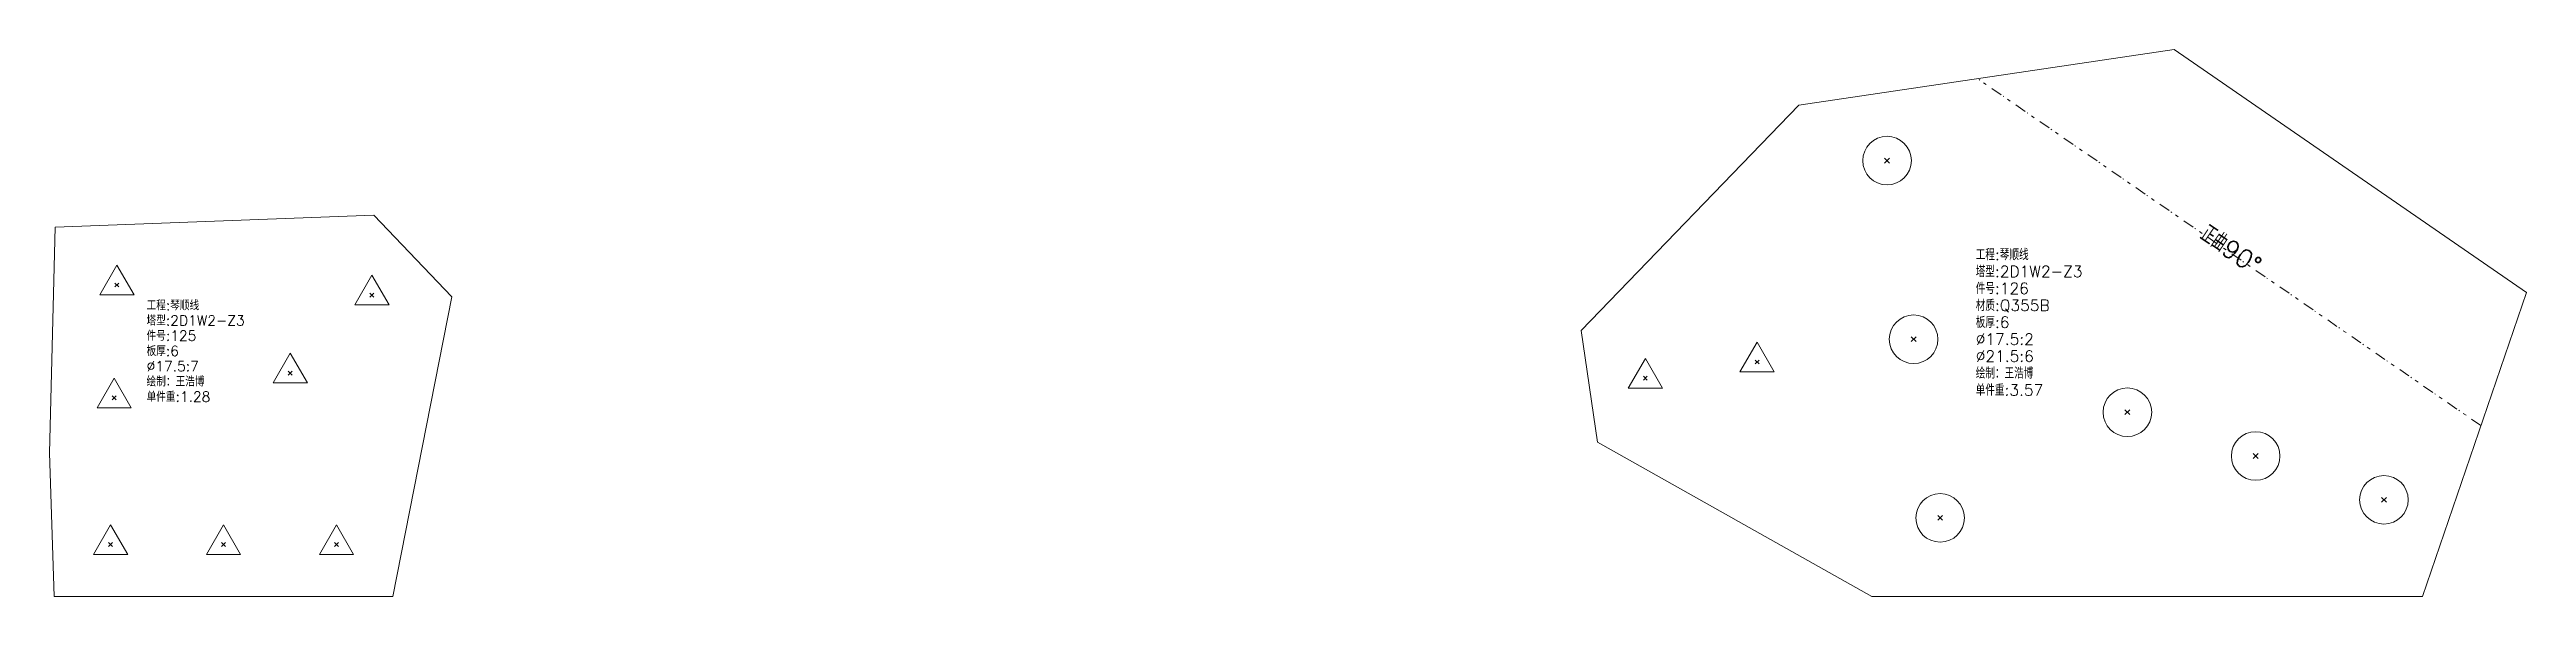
# Model space of a CAD drawing. Extents: x -580 to 8755, y 0 to 14723.
# Drawn here: x 3651 to 4747, y 14471 to 14713 of the extents above; entities that cross this region are included whole.
import ezdxf
from ezdxf.enums import TextEntityAlignment as Align

# ---------------------------------------------------------------- set-up
doc = ezdxf.new("R2010")
doc.units = 0
doc.header["$MEASUREMENT"] = 0
doc.linetypes.add('自定义线型', pattern=[12.9, 5, -3, 1.5, -2, 0.4, -1])
doc.layers.add('1', color=7, linetype='CONTINUOUS', lineweight=25)
doc.styles.get("Standard").update_dxf_attribs({"font": 'simplex.shx', "width": 0.7, "height": 3, "bigfont": 'gbhzfs.shx'})

msp = doc.modelspace()

# ---------------------------------------------------------------- texts
at = {"layer": '1', "color": 7, "linetype": 'Continuous', "lineweight": 13}
msp.add_text('正曲90%%d', height=8, rotation=326, dxfattribs=at).set_placement((4613.09369, 14619.57925), align=Align.BOTTOM_CENTER)
at = {"layer": '1', "color": 7, "linetype": 'Continuous', "lineweight": 18}
for s, height, p in [('塔型:2D1W2-Z3', 5, (4503.69189, 14611.11544)), ('工程:琴顺线', 5, (4503.69189, 14618.61544)), ('件号:126', 5, (4503.69189, 14603.61544)), ('塔型:2D1W2-Z3', 4.5, (3693.98083, 14589.82111)), ('工程:琴顺线', 4.5, (3693.98083, 14596.57111)), ('材质:Q355B', 5, (4503.69189, 14596.11544)), ('板厚:6', 5, (4503.69189, 14588.61544)), ('件号:125', 4.5, (3693.98083, 14583.07111)), ('%%c17.5:2', 5, (4503.69189, 14581.11544)), ('板厚:6', 4.5, (3693.98083, 14576.32111)), ('%%c17.5:7', 4.5, (3693.98083, 14569.57111)), ('绘制：王浩博', 5, (4503.69189, 14566.11544)), ('%%c21.5:6', 5, (4503.69189, 14573.61544)), ('绘制：王浩博', 4.5, (3693.98083, 14562.82111)), ('单件重:1.28', 4.5, (3693.98083, 14556.07111)), ('单件重:3.57', 5, (4503.69189, 14558.61544))]:
    msp.add_text(s, height=height, dxfattribs=at).set_placement(p, align=Align.BOTTOM_LEFT)

# ---------------------------------------------------------------- linework, layer by layer
at = {"layer": '1', "color": 7, "linetype": 'Continuous', "lineweight": 18}
for p, q in [((4591.49667, 14713.43803), (4425.41061, 14688.77507)), ((4747.47633, 14605.85157), (4591.49667, 14713.43803)), ((4425.41061, 14688.77507), (4329.09893, 14588.97564)), ((3794.56581, 14640.01253), (3653.4811, 14634.80191)), ((3829.09892, 14603.85421), (3794.56581, 14640.01253)), ((3653.4811, 14634.80191), (3651.03507, 14534.83355)), ((4701.45694, 14471.16127), (4747.47633, 14605.85157)), ((3803.04833, 14471.16127), (3829.09892, 14603.85421)), ((4329.09893, 14588.97564), (4336.29576, 14539.49629)), ((4336.29576, 14539.49629), (4457.72517, 14471.16127)), ((3651.03507, 14534.83355), (3653.04833, 14471.16127)), ((3653.04833, 14471.16127), (3803.04833, 14471.16127)), ((4457.72517, 14471.16127), (4701.45694, 14471.16127))]:
    msp.add_line(p, q, dxfattribs=at)
at = {"layer": '1', "color": 190, "linetype": '自定义线型', "lineweight": 13}
msp.add_line((4727.32231, 14546.86445), (4504.5429, 14700.52582), dxfattribs=at)
at = {"layer": '1', "color": 7, "linetype": 'Continuous', "lineweight": 13}
for p, q in [((4463.36251, 14663.16642), (4465.51251, 14665.31642)), ((4465.51251, 14663.16642), (4463.36251, 14665.31642)), ((3680.86122, 14617.87495), (3673.28372, 14604.74995)), ((3688.43872, 14604.74995), (3680.86122, 14617.87495)), ((3673.28372, 14604.74995), (3688.43872, 14604.74995)), ((3679.98622, 14608.24995), (3681.73622, 14609.99995)), ((3681.73622, 14608.24995), (3679.98622, 14609.99995)), ((3793.75295, 14613.41723), (3786.17545, 14600.29223)), ((3792.87795, 14603.79223), (3794.62795, 14605.54223)), ((3794.62795, 14603.79223), (3792.87795, 14605.54223)), ((3801.33045, 14600.29223), (3793.75295, 14613.41723)), ((3786.17545, 14600.29223), (3801.33045, 14600.29223)), ((4406.91631, 14583.78121), (4399.33881, 14570.65621)), ((4414.49381, 14570.65621), (4406.91631, 14583.78121)), ((4475.11326, 14584.03413), (4477.26326, 14586.18413)), ((4477.26326, 14584.03413), (4475.11326, 14586.18413)), ((3757.5941, 14578.88497), (3750.0166, 14565.75997)), ((3765.1716, 14565.75997), (3757.5941, 14578.88497)), ((4357.43701, 14576.58438), (4349.85951, 14563.45938)), ((4365.01451, 14563.45938), (4357.43701, 14576.58438)), ((4406.04131, 14574.15621), (4407.79131, 14575.90621)), ((4407.79131, 14574.15621), (4406.04131, 14575.90621)), ((3679.6382, 14567.89076), (3672.0607, 14554.76576)), ((3687.2157, 14554.76576), (3679.6382, 14567.89076)), ((3750.0166, 14565.75997), (3765.1716, 14565.75997)), ((3756.7191, 14569.25997), (3758.4691, 14571.00997)), ((3758.4691, 14569.25997), (3756.7191, 14571.00997)), ((4349.85951, 14563.45938), (4365.01451, 14563.45938)), ((4356.56201, 14566.95938), (4358.31201, 14568.70938)), ((4358.31201, 14566.95938), (4356.56201, 14568.70938)), ((4399.33881, 14570.65621), (4414.49381, 14570.65621)), ((3672.0607, 14554.76576), (3687.2157, 14554.76576)), ((3678.7632, 14558.26576), (3680.5132, 14560.01576)), ((3680.5132, 14558.26576), (3678.7632, 14560.01576)), ((4569.75502, 14551.7043), (4571.90502, 14553.8543)), ((4571.90502, 14551.7043), (4569.75502, 14553.8543)), ((4626.53223, 14532.30515), (4628.68223, 14534.45515)), ((4628.68223, 14532.30515), (4626.53223, 14534.45515)), ((4486.86403, 14504.90183), (4489.01403, 14507.05183)), ((4489.01403, 14504.90183), (4486.86403, 14507.05183)), ((4683.30944, 14512.90599), (4685.45944, 14515.05599)), ((4685.45944, 14512.90599), (4683.30944, 14515.05599)), ((3678.04833, 14502.91127), (3670.47083, 14489.78627)), ((3677.17333, 14493.28627), (3678.92333, 14495.03627)), ((3678.92333, 14493.28627), (3677.17333, 14495.03627)), ((3685.62583, 14489.78627), (3678.04833, 14502.91127)), ((3728.04833, 14502.91127), (3720.47083, 14489.78627)), ((3727.17333, 14493.28627), (3728.92333, 14495.03627)), ((3728.92333, 14493.28627), (3727.17333, 14495.03627)), ((3735.62583, 14489.78627), (3728.04833, 14502.91127)), ((3778.04833, 14502.91127), (3770.47083, 14489.78627)), ((3777.17333, 14493.28627), (3778.92333, 14495.03627)), ((3778.92333, 14493.28627), (3777.17333, 14495.03627)), ((3785.62583, 14489.78627), (3778.04833, 14502.91127)), ((3670.47083, 14489.78627), (3685.62583, 14489.78627)), ((3720.47083, 14489.78627), (3735.62583, 14489.78627)), ((3770.47083, 14489.78627), (3785.62583, 14489.78627))]:
    msp.add_line(p, q, dxfattribs=at)
for centre in [(4464.43751, 14664.24142), (4476.18826, 14585.10913), (4570.83002, 14552.7793), (4627.60723, 14533.38015), (4684.38444, 14513.98099), (4487.93903, 14505.97683)]:
    msp.add_circle(centre, 10.75, dxfattribs=at)

msp.set_redraw_order([(e.dxf.handle, doc.entitydb.next_handle()) for e in msp.query("TEXT MTEXT ATTDEF DIMENSION ARC_DIMENSION")])  # texts and dimensions are drawn at this point

doc.saveas('drawing.dxf')
